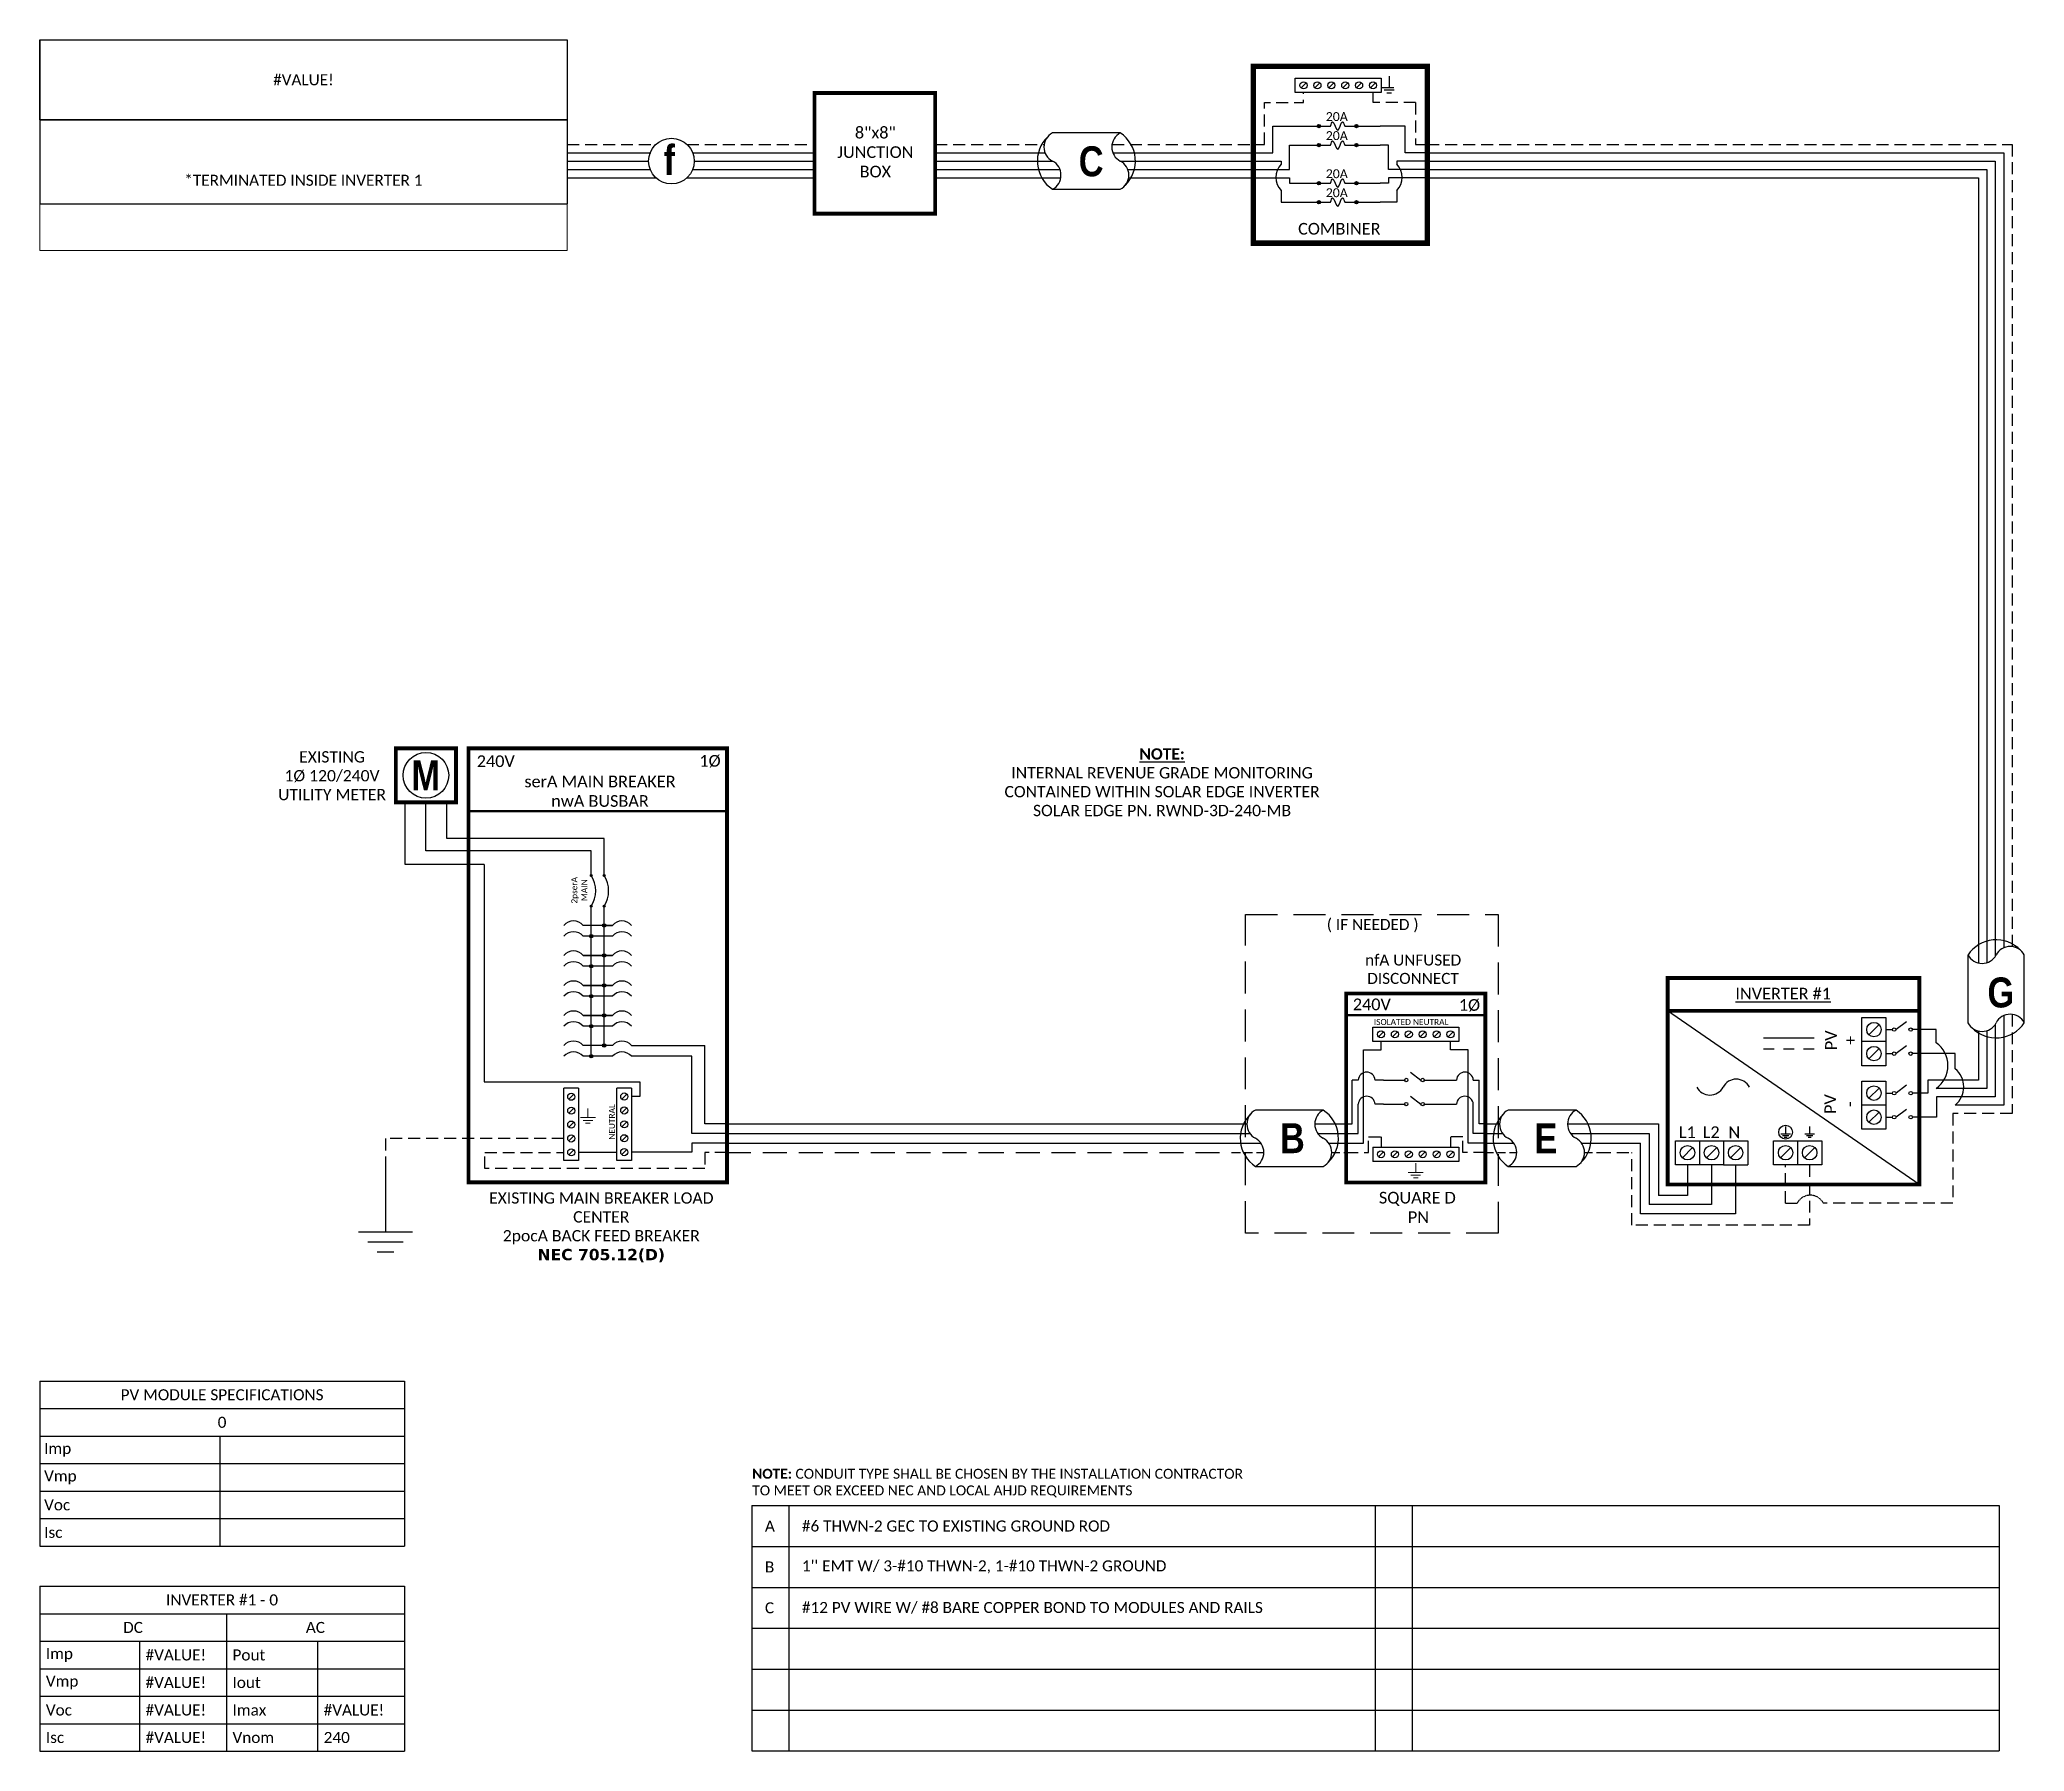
# Model space of a CAD drawing. Header units: feet. Extents: x 12581 to 13203, y 21610 to 22146.
import ezdxf

# ---------------------------------------------------------------- set-up
doc = ezdxf.new("R2010")
doc.units = ezdxf.units.FT
doc.header["$MEASUREMENT"] = 0
doc.linetypes.add('DASHED', pattern=[0.75, 0.5, -0.25])
doc.linetypes.add('HIDDEN', pattern=[0.375, 0.25, -0.125])
doc.styles.add('ONE LINE TXT', font='techb___.ttf')
doc.styles.get("Standard").update_dxf_attribs({"font": 'calibri.ttf'})

msp = doc.modelspace()

# ---------------------------------------------------------------- texts
at = {"color": 1, "linetype": 'Continuous'}
for s, height, p in [('20A', 2.778, (12983.94, 22120.92)), ('20A', 2.778, (12983.94, 22097.08)), ('%%UINVERTER #1', 3.6576, (13112.18, 21845.87))]:
    msp.add_text(s, height=height, dxfattribs=at).set_placement(p)
at = {"color": 1, "linetype": 'Continuous', "char_height": 9.3833, "attachment_point": 1, "style": 'ONE LINE TXT'}
for s, insert in [('{\\W1;\\C256;f}', (12776.64, 22113.41)), ('{\\W1;\\C256;C}', (12906.61, 22113)), ('{\\W1;\\C256;G}', (13191.09, 21852.76)), ('{\\W1;\\C256;E}', (13049.28, 21807.04))]:
    msp.add_mtext_dynamic_manual_height_columns(s, width=0.1385, gutter_width=2.13, heights=[0], dxfattribs=dict(at, insert=insert))
at = {"color": 1, "attachment_point": 5}
for s, width, gutter_width, insert, char_height in [('COMBINER', 1.1897, 7.17, (12988.18, 22087.17), 3.658), ('L1', 0.1481, 0.75, (13097.13, 21804.29), 3.658), ('L2', 0.1481, 0.75, (13104.6, 21804.32), 3.658), ('N', 0.1481, 0.75, (13111.85, 21804.27), 3.66)]:
    msp.add_mtext_dynamic_manual_height_columns(s, width=width, gutter_width=gutter_width, heights=[0], dxfattribs=dict(at, insert=insert, char_height=char_height))
at = {"color": 1, "char_height": 3.658, "attachment_point": 5, "rotation": 90}
for s, width, insert in [('PV +', 2.8378, (13145.16, 21833.08)), ('PV -', 2.8013, (13144.94, 21813.11))]:
    msp.add_mtext_dynamic_manual_height_columns(s, width=width, gutter_width=0.75, heights=[0], dxfattribs=dict(at, insert=insert))
at = {"color": 10, "insert": (12804.39, 21698.93), "char_height": 3.10896, "attachment_point": 1}
msp.add_mtext_dynamic_manual_height_columns('\\A1;{\\fCalibri|b1|i0|c0|p34;NOTE:} {\\A0;\\H1.0052x;CONDUIT TYPE SHALL BE CHOSEN BY THE INSTALLATION CONTRACTOR\\PTO MEET OR EXCEED NEC AND LOCAL AHJD REQUIREMENTS}', width=164.3528, gutter_width=0, heights=[9.89], dxfattribs=at)

# ---------------------------------------------------------------- blocks, each defined once
blk = doc.blocks.new('string2')
at = {"linetype": 'Continuous'}
h = blk.add_hatch(color=1, dxfattribs=at)
h.dxf.hatch_style = 1
edge = h.paths.add_edge_path()
edge.add_arc((-185.82, 276.93), 0.513, 0, 360)
h = blk.add_hatch(color=1, dxfattribs=at)
h.dxf.hatch_style = 1
edge = h.paths.add_edge_path()
edge.add_arc((-174.04, 276.93), 0.513, 0, 360)
h = blk.add_hatch(color=1, dxfattribs=at)
h.dxf.hatch_style = 1
edge = h.paths.add_edge_path()
edge.add_arc((-185.82, 265.01), 0.513, 0, 360)
h = blk.add_hatch(color=1, dxfattribs=at)
h.dxf.hatch_style = 1
edge = h.paths.add_edge_path()
edge.add_arc((-174.04, 265.01), 0.513, 0, 360)
at = {"color": 1, "linetype": 'Continuous'}
for p, q in [((-185.3, 276.93), (-182.17, 276.94)), ((-177.67, 276.93), (-174.55, 276.93)), ((-185.3, 265.01), (-182.17, 265.02)), ((-177.67, 265.01), (-174.55, 265.01))]:
    blk.add_line(p, q, dxfattribs=at)
at = {"color": 10, "linetype": 'Continuous'}
for p, q in [((-421.17, 269.3), (-394.95, 269.3)), ((-381.86, 269.3), (-343.7, 269.3)), ((-305.92, 269.3), (-266.89, 269.3)), ((-245.65, 269.3), (-206.33, 269.3)), ((-206.33, 269.3), (-195.03, 269.3)), ((-151.99, 269.3), (-164.01, 269.3)), ((-151.87, 269.3), (23.33, 269.3)), ((23.33, 269.3), (23.33, 20.94)), ((7.45, 0), (0, 0)), ((7.45, -4.11), (7.45, 0)), ((23.33, -0.31), (23.33, -18.41)), ((23.33, -18.41), (7.45, -18.41))]:
    blk.add_line(p, q, dxfattribs=at)
at = {"color": 7, "linetype": 'Continuous'}
for p, q in [((-421.17, 266.68), (-393.34, 266.68)), ((-383.65, 266.68), (-343.7, 266.68)), ((-305.92, 266.68), (-266.63, 266.68)), ((-245.39, 266.68), (-206.33, 266.68)), ((-164.01, 265.01), (-166.63, 265.01)), ((-151.87, 266.68), (20.71, 266.68)), ((20.71, 266.68), (20.71, 20.82)), ((20.71, -0.42), (20.71, -15.79)), ((20.71, -15.79), (4.87, -15.79)), ((4.87, -15.79), (4.87, -19.9)), ((4.87, -19.9), (0, -19.9))]:
    blk.add_line(p, q, dxfattribs=at)
at = {"color": 10, "linetype": 'Continuous', "flags": 128}
for points in [[(-195.03, 269.3), (-195.03, 276.93), (-192.41, 276.93)], [(-164.01, 269.3), (-164.01, 276.93), (-166.63, 276.93)]]:
    blk.add_lwpolyline(points, dxfattribs=at)
at = {"color": 1, "linetype": 'Continuous', "flags": 128}
for points in [[(-192.41, 276.93), (-185.82, 276.93)], [(-192.41, 276.93), (-185.82, 276.93)], [(-174.04, 276.93), (-166.63, 276.93)], [(-192.41, 265.01), (-185.82, 265.01)], [(-174.04, 265.01), (-166.63, 265.01)]]:
    blk.add_lwpolyline(points, dxfattribs=at)
at = {"color": 7, "linetype": 'Continuous', "flags": 128}
for points in [[(-206.33, 266.68), (-195.03, 266.68), (-195.03, 265.01)], [(-195.03, 265.01), (-192.41, 265.01)], [(-151.99, 266.68), (-164.01, 266.68), (-164.01, 265.01)]]:
    blk.add_lwpolyline(points, dxfattribs=at)
at = {"color": 1, "linetype": 'Continuous'}
for centre in [(-185.82, 276.93), (-174.04, 276.93), (-185.82, 265.01), (-174.04, 265.01)]:
    blk.add_circle(centre, 0.513, dxfattribs=at)
at = {"color": 10, "linetype": 'Continuous'}
blk.add_arc((2.32, -11.26), 8.8, 305.65052, 54.34948, dxfattribs=at)
at = {"color": 1, "linetype": 'Continuous'}
for points in [[(-182.17, 276.94), (-181.51, 278.28), (-179.92, 275.59), (-178.46, 278.28), (-177.67, 276.93)], [(-182.17, 265.02), (-181.51, 266.35), (-179.92, 263.67), (-178.46, 266.35), (-177.67, 265.01)]]:
    blk.add_spline(points, degree=3, dxfattribs=at)
for p in [(-183.66, 278.52), (-183.66, 266.59)]:
    blk.add_text('20A', height=2.778, dxfattribs=at).set_placement(p)
blk = doc.blocks.new('*T15')
at = {"color": 0, "lineweight": -2, "transparency": 16777216}
for p, q in [((0, 0), (165.11, 0)), ((0, 0), (0, -51.42)), ((165.11, 0), (165.11, -51.42)), ((0, -25.14), (165.11, -25.14)), ((0, -51.42), (165.11, -51.42))]:
    blk.add_line(p, q, dxfattribs=at)
at = {"layer": 'Defpoints', "color": 8, "linetype": 'ByBlock', "lineweight": 0, "transparency": 16777216}
for p, q in [((0, -51.42), (0, -66.05)), ((165.11, -51.42), (165.11, -66.05)), ((0, -66.05), (165.11, -66.05))]:
    blk.add_line(p, q, dxfattribs=at)
at = {"color": 0, "linetype": 'Continuous', "transparency": 16777216, "char_height": 3.4544, "width": 155.095, "attachment_point": 5}
for s, insert in [('{\\fCalibri|b0|i0|c0;#VALUE!', (82.56, -12.57)), ('{\\fCalibri|b0|i0|c0;^J^J*TERMINATED INSIDE INVERTER 1', (82.56, -38.28))]:
    blk.add_mtext(s, dxfattribs=dict(at, insert=insert))
blk = doc.blocks.new('8x8box')
at = {"lineweight": 50, "const_width": 1.19}
blk.add_lwpolyline([(37.78, 0), (0, 0), (0, 37.78), (37.78, 37.78)], close=True, dxfattribs=at)
at = {"color": 1, "insert": (19.03, 19.26), "char_height": 3.6576, "attachment_point": 5}
blk.add_mtext_dynamic_manual_height_columns('8"x8"  JUNCTION BOX ', width=0.4767, gutter_width=7.17, heights=[0], dxfattribs=at)
blk = doc.blocks.new('*U19')
at = {"color": 7, "linetype": 'Continuous'}
for p, q in [((-7.14, 13.31), (-28.39, 13.31)), ((-28.39, -4.31), (-7.14, -4.31))]:
    blk.add_line(p, q, dxfattribs=at)
at = {"color": 7}
for p, q in [((-35.53, 9), (-31.05, 9)), ((-9.81, 9), (0, 9))]:
    blk.add_line(p, q, dxfattribs=at)
at = {"color": 10}
for p, q in [((-35.53, 6), (-30.11, 6)), ((-8.87, 6), (0, 6))]:
    blk.add_line(p, q, dxfattribs=at)
at = {"color": 253}
for p, q in [((-35.53, 3), (-26.66, 3)), ((-5.41, 3), (0, 3))]:
    blk.add_line(p, q, dxfattribs=at)
at = {"color": 92, "linetype": 'HIDDEN', "ltscale": 10}
for p, q in [((-4.48, 0), (0, 0)), ((-35.53, 0), (-25.72, 0))]:
    blk.add_line(p, q, dxfattribs=at)
at = {"linetype": 'Continuous'}
for centre, start, end in [((-26.08, 8.91), 117.66392, 242.33608), ((-4.83, 8.91), 117.66392, 242.33608), ((-30.7, 0.09), 297.66392, 62.33608), ((-9.45, 0.09), 297.66392, 62.33608)]:
    blk.add_arc(centre, 4.98, start, end, dxfattribs=at)
at = {"color": 7, "linetype": 'Continuous'}
for centre, start, end in [((-12.99, 4.5), 313.97324, 56.42648), ((-22.54, 4.5), 133.97324, 236.42648)]:
    blk.add_arc(centre, 10.58, start, end, dxfattribs=at)
blk = doc.blocks.new('*U23')
at = {"color": 7}
blk.add_line((-79.14, 9), (0, 9), dxfattribs=at)
at = {"color": 10}
blk.add_line((-79.14, 6), (0, 6), dxfattribs=at)
at = {"color": 253}
blk.add_line((-79.14, 3), (0, 3), dxfattribs=at)
at = {"color": 92, "linetype": 'DASHED', "ltscale": 15}
blk.add_line((-79.14, 0), (0, 0), dxfattribs=at)
blk = doc.blocks.new('breakerPanel')
at = {"linetype": 'Continuous'}
h = blk.add_hatch(color=1, dxfattribs=at)
h.dxf.hatch_style = 1
edge = h.paths.add_edge_path()
edge.add_arc((-42.47, 86.8), 0.291, 0, 360)
h = blk.add_hatch(color=1, dxfattribs=at)
h.dxf.hatch_style = 1
edge = h.paths.add_edge_path()
edge.add_arc((-38.44, 86.8), 0.291, 0, 360)
h = blk.add_hatch(color=1, dxfattribs=at)
h.dxf.hatch_style = 1
edge = h.paths.add_edge_path()
edge.add_arc((-42.47, 77.16), 0.291, 0, 360)
h = blk.add_hatch(color=1, dxfattribs=at)
h.dxf.hatch_style = 1
edge = h.paths.add_edge_path()
edge.add_arc((-38.44, 77.16), 0.291, 0, 360)
h = blk.add_hatch(color=1, dxfattribs=at)
h.dxf.hatch_style = 1
edge = h.paths.add_edge_path()
edge.add_arc((-38.44, 71.16), 0.528, 0, 360)
h = blk.add_hatch(color=1, dxfattribs=at)
h.dxf.hatch_style = 1
edge = h.paths.add_edge_path()
edge.add_arc((-42.47, 67.78), 0.528, 0, 360)
h = blk.add_hatch(color=1, dxfattribs=at)
h.dxf.hatch_style = 1
edge = h.paths.add_edge_path()
edge.add_arc((-38.44, 61.76), 0.528, 0, 360)
h = blk.add_hatch(color=1, dxfattribs=at)
h.dxf.hatch_style = 1
edge = h.paths.add_edge_path()
edge.add_arc((-42.47, 58.38), 0.528, 0, 360)
h = blk.add_hatch(color=1, dxfattribs=at)
h.dxf.hatch_style = 1
edge = h.paths.add_edge_path()
edge.add_arc((-38.44, 52.36), 0.528, 0, 360)
h = blk.add_hatch(color=1, dxfattribs=at)
h.dxf.hatch_style = 1
edge = h.paths.add_edge_path()
edge.add_arc((-42.47, 48.98), 0.528, 0, 360)
h = blk.add_hatch(color=1, dxfattribs=at)
h.dxf.hatch_style = 1
edge = h.paths.add_edge_path()
edge.add_arc((-42.47, 39.58), 0.528, 0, 360)
h = blk.add_hatch(color=1, dxfattribs=at)
h.dxf.hatch_style = 1
edge = h.paths.add_edge_path()
edge.add_arc((-38.44, 42.95), 0.528, 0, 360)
h = blk.add_hatch(color=1, dxfattribs=at)
h.dxf.hatch_style = 1
edge = h.paths.add_edge_path()
edge.add_arc((-38.44, 33.55), 0.528, 0, 360)
h = blk.add_hatch(color=1, dxfattribs=at)
h.dxf.hatch_style = 1
edge = h.paths.add_edge_path()
edge.add_arc((-42.47, 30.17), 0.528, 0, 360)
at = {"color": 155, "true_color": 0x647190}
blk.add_line((-80.92, 126.59), (0, 126.59), dxfattribs=at)
at = {"color": 253, "linetype": 'Continuous'}
for p, q in [((-100.73, 90.2), (-100.73, 109.7)), ((-76.04, 90.2), (-100.73, 90.2)), ((-76.04, 90.2), (-76.04, 22.16)), ((-76.04, 22.16), (-27.25, 22.16)), ((-27.25, 22.16), (-27.25, 17.57)), ((-27.25, 17.57), (-29.89, 17.57)), ((-11.01, 0.16), (-29.89, 0.16)), ((0, 3), (-11.01, 3)), ((-11.01, 3), (-11.01, 0.16))]:
    blk.add_line(p, q, dxfattribs=at)
at = {"color": 10, "linetype": 'Continuous'}
for p, q in [((-94.24, 94.51), (-94.24, 109.7)), ((-42.47, 94.51), (-94.24, 94.51)), ((-42.47, 87.09), (-42.47, 94.51)), ((-42.47, 30.17), (-42.47, 76.87)), ((-35.88, 67.78), (-45.04, 67.78)), ((-35.88, 58.38), (-45.04, 58.38)), ((-35.88, 48.98), (-45.04, 48.98)), ((-35.88, 39.58), (-45.04, 39.58)), ((-35.88, 30.17), (-45.04, 30.17)), ((-10.98, 30.17), (-29.89, 30.17)), ((-10.98, 6), (-10.98, 30.17)), ((0, 6), (-10.98, 6))]:
    blk.add_line(p, q, dxfattribs=at)
at = {"color": 7, "linetype": 'Continuous'}
for p, q in [((-87.75, 98.34), (-87.75, 109.7)), ((-38.44, 98.34), (-87.75, 98.34)), ((-38.44, 87.09), (-38.44, 98.34)), ((-38.44, 61.76), (-38.44, 76.87)), ((-35.88, 71.16), (-45.04, 71.16)), ((-38.44, 71.16), (-35.88, 71.16)), ((-45.04, 61.76), (-35.88, 61.76)), ((-35.88, 61.76), (-45.04, 61.76)), ((-38.44, 52.36), (-38.44, 61.76)), ((-45.04, 52.36), (-35.88, 52.36)), ((-35.88, 52.36), (-45.04, 52.36)), ((-38.44, 42.95), (-38.44, 52.36)), ((-45.04, 42.95), (-35.88, 42.95)), ((-35.88, 42.95), (-45.04, 42.95)), ((-38.44, 33.55), (-38.44, 42.95)), ((-35.88, 33.55), (-45.04, 33.55)), ((-6.96, 9), (-6.96, 33.55))]:
    blk.add_line(p, q, dxfattribs=at)
at = {"lineweight": 50}
blk.add_line((-80.92, 106.95), (0, 106.95), dxfattribs=at)
at = {"color": 7}
for p, q in [((-29.89, 33.55), (-6.96, 33.55)), ((0, 9), (-6.96, 9))]:
    blk.add_line(p, q, dxfattribs=at)
at = {"color": 1, "linetype": 'Continuous'}
for p, q in [((-51.03, -2.51), (-51.03, 20.23)), ((-46.49, 20.23), (-51.03, 20.23)), ((-46.49, 20.23), (-46.49, -2.51)), ((-34.43, -2.43), (-34.43, 20.16)), ((-29.89, 20.16), (-34.43, 20.16)), ((-29.89, 20.16), (-29.89, -2.43)), ((-46.49, -2.51), (-51.03, -2.51)), ((-29.89, -2.43), (-34.43, -2.43))]:
    blk.add_line(p, q, dxfattribs=at)
at = {"color": 4, "linetype": 'Continuous'}
for p, q in [((-47.97, 18.28), (-49.55, 16.71)), ((-47.97, 13.93), (-49.55, 12.36)), ((-31.37, 18.35), (-32.94, 16.78)), ((-31.37, 14), (-32.94, 12.43)), ((-47.97, 9.58), (-49.55, 8.01)), ((-31.37, 9.65), (-32.94, 8.08)), ((-47.97, 5.23), (-49.55, 3.66)), ((-47.97, 0.88), (-49.55, -0.69)), ((-31.37, 5.3), (-32.94, 3.73)), ((-31.37, 0.95), (-32.94, -0.62))]:
    blk.add_line(p, q, dxfattribs=at)
at = {"color": 92, "linetype": 'HIDDEN', "ltscale": 15}
for p, q in [((-51.03, 4.44), (-106.89, 4.44)), ((-106.89, 4.44), (-106.89, -4.87)), ((-75.84, -4.96), (-75.84, 0.09)), ((-75.84, 0.09), (-51.03, 0.09)), ((0, 0), (-6.96, 0)), ((-6.96, -4.96), (-75.84, -4.96)), ((-6.96, 0), (-6.96, -4.96))]:
    blk.add_line(p, q, dxfattribs=at)
at = {"color": 92, "linetype": 'Continuous', "ltscale": 15}
blk.add_line((-34.43, 0.09), (-46.49, 0.09), dxfattribs=at)
at = {"color": 92, "ltscale": 15}
blk.add_line((-106.89, -4.87), (-106.89, -24.84), dxfattribs=at)
at = {"lineweight": 50, "const_width": 1.19}
for points in [[(-103.67, 109.7), (-103.67, 126.59), (-84.82, 126.59), (-84.82, 109.7)], [(-80.92, -9.3), (-80.92, 126.59), (0, 126.59), (0, -9.3)]]:
    blk.add_lwpolyline(points, close=True, dxfattribs=at)
at = {"color": 92, "linetype": 'Continuous', "lineweight": 5, "ltscale": 0.05, "flags": 128}
for points in [[(-43.54, 13.81), (-43.54, 10.97)], [(-45.88, 10.97), (-41.2, 10.97)], [(-42.01, 10.1), (-45.07, 10.1)], [(-42.82, 9.23), (-44.25, 9.23)]]:
    blk.add_lwpolyline(points, dxfattribs=at)
at = {"color": 92, "linetype": 'Continuous', "ltscale": 4, "flags": 128}
for points in [[(-115.37, -24.84), (-98.41, -24.84)], [(-101.35, -27.98), (-112.43, -27.98)], [(-104.29, -31.12), (-109.49, -31.12)]]:
    blk.add_lwpolyline(points, dxfattribs=at)
at = {"linetype": 'Continuous'}
blk.add_circle((-94.24, 118.15), 7.15, dxfattribs=at)
at = {"color": 1, "linetype": 'Continuous'}
for centre, radius in [((-42.47, 86.8), 0.291), ((-38.44, 86.8), 0.291), ((-42.47, 77.16), 0.291), ((-38.44, 77.16), 0.291), ((-38.44, 71.16), 0.528), ((-42.47, 67.78), 0.528), ((-38.44, 61.76), 0.528), ((-42.47, 58.38), 0.528), ((-38.44, 52.36), 0.528), ((-42.47, 48.98), 0.528), ((-42.47, 39.58), 0.528), ((-38.44, 42.95), 0.528), ((-38.44, 33.55), 0.528), ((-42.47, 30.17), 0.528)]:
    blk.add_circle(centre, radius, dxfattribs=at)
at = {"color": 4, "linetype": 'Continuous'}
for centre in [(-32.16, 17.57), (-48.76, 17.49), (-48.76, 13.14), (-32.16, 13.21), (-48.76, 8.79), (-32.16, 8.86), (-48.76, 4.44), (-48.76, 0.09), (-32.16, 4.51), (-32.16, 0.16)]:
    blk.add_circle(centre, 1.11, dxfattribs=at)
at = {"color": 1, "linetype": 'Continuous'}
for centre, radius, start, end in [((-50.14, 81.98), 9.06, 327.87082, 32.12918), ((-46.11, 81.98), 9.06, 327.87082, 32.12918), ((-48.03, 68.62), 3.93, 40.3392, 139.6608), ((-48.03, 65.24), 3.93, 40.3392, 139.6608), ((-32.88, 68.62), 3.93, 40.3392, 139.6608), ((-32.88, 65.24), 3.93, 40.3392, 139.6608), ((-48.03, 59.21), 3.93, 40.3392, 139.6608), ((-32.88, 59.21), 3.93, 40.3392, 139.6608), ((-48.03, 55.84), 3.93, 40.3392, 139.6608), ((-32.88, 55.84), 3.93, 40.3392, 139.6608), ((-48.03, 49.81), 3.93, 40.3392, 139.6608), ((-48.03, 46.43), 3.93, 40.3392, 139.6608), ((-32.88, 49.81), 3.93, 40.3392, 139.6608), ((-32.88, 46.43), 3.93, 40.3392, 139.6608), ((-48.03, 40.41), 3.93, 40.3392, 139.6608), ((-32.88, 40.41), 3.93, 40.3392, 139.6608), ((-48.03, 37.03), 3.93, 40.3392, 139.6608), ((-32.88, 37.03), 3.93, 40.3392, 139.6608), ((-48.03, 31.01), 3.93, 40.3392, 139.6608), ((-48.03, 27.63), 3.93, 40.3392, 139.6608), ((-32.88, 31.01), 3.93, 40.3392, 139.6608), ((-32.88, 27.63), 3.93, 40.3392, 139.6608)]:
    blk.add_arc(centre, radius, start, end, dxfattribs=at)
at = {"color": 253, "linetype": 'Continuous', "style": 'ONE LINE TXT'}
blk.add_text('M', height=9.38, dxfattribs=at).set_placement((-98.8, 113.43))
at = {"color": 4, "linetype": 'Continuous'}
blk.add_text('NEUTRAL', height=1.874, rotation=90, dxfattribs=at).set_placement((-35.08, 4.08))
at = {"color": 1, "attachment_point": 5}
for s, width, gutter_width, heights, insert, char_height in [('EXISTING\\P1Ø 120/240V UTILITY METER', 37.8067, 7.17, [0], (-123.64, 118), 3.5433), ('240V', 0.1481, 0.75, [0], (-72.39, 122.54), 3.658), ('1Ø', 0.1481, 0.75, [0], (-5.31, 122.54), 3.658), ('serA MAIN BREAKER\\PnwA BUSBAR', 72.4998, 0.75, [0], (-39.75, 113.14), 3.6576), ('EXISTING MAIN BREAKER LOAD CENTER\\P2pocA BACK FEED BREAKER \\P{\\fVerdana|b1|i0|c0|p34;NEC 705.12(D)}', 79.2627, 97.94, [154.49], (-39.35, -23.38), 3.5433)]:
    blk.add_mtext_dynamic_manual_height_columns(s, width=width, gutter_width=gutter_width, heights=heights, dxfattribs=dict(at, insert=insert, char_height=char_height))
at = {"color": 4, "linetype": 'Continuous', "insert": (-46.25, 82.15), "char_height": 1.874, "attachment_point": 5, "rotation": 90}
blk.add_mtext_dynamic_manual_height_columns('2pserA\\PMAIN', width=0.1481, gutter_width=0.75, heights=[0], dxfattribs=at)
blk = doc.blocks.new('*U25')
at = {"color": 7}
blk.add_blockref('breakerPanel', (0, 0), dxfattribs=at)
blk = doc.blocks.new('*T16')
at = {"color": 0, "lineweight": -2, "transparency": 16777216}
for p, q in [((0, 0), (114.19, 0)), ((0, 0), (0, -51.7)), ((114.19, 0), (114.19, -51.7)), ((0, -8.62), (114.19, -8.62)), ((58.43, -8.62), (58.43, -51.7)), ((0, -17.23), (114.19, -17.23)), ((31.22, -17.23), (31.22, -51.7)), ((86.98, -17.23), (86.98, -51.7)), ((0, -25.85), (114.19, -25.85)), ((0, -34.47), (114.19, -34.47)), ((0, -43.08), (114.19, -43.08)), ((0, -51.7), (114.19, -51.7))]:
    blk.add_line(p, q, dxfattribs=at)
at = {"color": 0, "linetype": 'Continuous', "transparency": 16777216, "char_height": 3.4544}
for s, insert, width, attachment_point in [('{\\fCalibri|b0|i0|c0;INVERTER #1 - 0', (57.09, -4.31), 110.3293, 5), ('{\\fCalibri|b0|i0|c0;DC', (29.22, -12.93), 54.5755, 5), ('{\\fCalibri|b0|i0|c0;AC', (86.31, -12.93), 51.8976, 5), ('{\\fCalibri|b0|i0|c0;Imp', (1.93, -21.54), 27.3681, 4), ('{\\fCalibri|b0|i0|c0;#VALUE!', (33.15, -21.54), 23.3513, 4), ('{\\fCalibri|b0|i0|c0;Pout', (60.36, -21.54), 24.6902, 4), ('{\\fCalibri|b0|i0|c0;', (88.91, -21.54), 23.3513, 4), ('{\\fCalibri|b0|i0|c0;Vmp', (1.93, -30.16), 27.3681, 4), ('{\\fCalibri|b0|i0|c0;#VALUE!', (33.15, -30.16), 23.3513, 4), ('{\\fCalibri|b0|i0|c0;Iout', (60.36, -30.16), 24.6902, 4), ('{\\fCalibri|b0|i0|c0;', (88.91, -30.16), 23.3513, 4), ('{\\fCalibri|b0|i0|c0;Voc', (1.93, -38.78), 27.3681, 4), ('{\\fCalibri|b0|i0|c0;#VALUE!', (33.15, -38.78), 23.3513, 4), ('{\\fCalibri|b0|i0|c0;Imax', (60.36, -38.78), 24.6902, 4), ('{\\fCalibri|b0|i0|c0;#VALUE!', (88.91, -38.78), 23.3513, 4), ('{\\fCalibri|b0|i0|c0;Isc', (1.93, -47.39), 27.3681, 4), ('{\\fCalibri|b0|i0|c0;#VALUE!', (33.15, -47.39), 23.3513, 4), ('{\\fCalibri|b0|i0|c0;Vnom', (60.36, -47.39), 24.6902, 4), ('{\\fCalibri|b0|i0|c0;240', (88.91, -47.39), 23.3513, 4)]:
    blk.add_mtext(s, dxfattribs=dict(at, insert=insert, width=width, attachment_point=attachment_point))
blk = doc.blocks.new('*T17')
at = {"color": 0, "lineweight": -2, "transparency": 16777216}
for p, q in [((0, 0), (114.19, 0)), ((0, 0), (0, -51.69)), ((114.19, 0), (114.19, -51.69)), ((0, -8.62), (114.19, -8.62)), ((0, -17.23), (114.19, -17.23)), ((56.41, -17.23), (56.41, -51.69)), ((0, -25.85), (114.19, -25.85)), ((0, -34.46), (114.19, -34.46)), ((0, -43.08), (114.19, -43.08)), ((0, -51.69), (114.19, -51.69))]:
    blk.add_line(p, q, dxfattribs=at)
at = {"color": 0, "linetype": 'Continuous', "transparency": 16777216, "char_height": 3.4544}
for s, insert, width, attachment_point in [('{\\fCalibri|b0|i0|c0;PV MODULE SPECIFICATIONS', (57.09, -4.31), 111.433, 5), ('{\\fCalibri|b0|i0|c0;0', (57.09, -12.92), 111.433, 5), ('{\\fCalibri|b0|i0|c0;Imp', (1.38, -21.54), 53.6551, 4), ('{\\fCalibri|b0|i0|c0;', (57.78, -21.54), 55.0254, 4), ('{\\fCalibri|b0|i0|c0;Vmp', (1.38, -30.15), 53.6551, 4), ('{\\fCalibri|b0|i0|c0;', (57.78, -30.15), 55.0254, 4), ('{\\fCalibri|b0|i0|c0;Voc', (1.38, -38.77), 53.6551, 4), ('{\\fCalibri|b0|i0|c0;', (57.78, -38.77), 55.0254, 4), ('{\\fCalibri|b0|i0|c0;Isc', (1.38, -47.39), 53.6551, 4), ('{\\fCalibri|b0|i0|c0;', (57.78, -47.39), 55.0254, 4)]:
    blk.add_mtext(s, dxfattribs=dict(at, insert=insert, width=width, attachment_point=attachment_point))
blk = doc.blocks.new('unfusedDisconnect')
at = {"lineweight": 50}
blk.add_line((-43.61, 43.06), (0, 43.06), dxfattribs=at)
at = {"color": 1, "linetype": 'Continuous'}
for p, q in [((-35.27, 34.78), (-35.27, 39.32)), ((-35.27, 39.32), (-8.32, 39.32)), ((-8.32, 39.32), (-8.32, 34.78)), ((-8.32, 34.78), (-35.27, 34.78)), ((-23.43, 25.18), (-20.16, 22.74)), ((-31.89, 22.73), (-25.32, 22.73)), ((-19.08, 22.73), (-11.7, 22.73)), ((-31.89, 15.2), (-25.32, 15.2)), ((-23.43, 17.65), (-20.16, 15.2)), ((-19.08, 15.2), (-11.7, 15.19)), ((-35.27, 1.76), (-8.32, 1.76)), ((-35.27, 1.76), (-35.27, -2.78)), ((-8.32, 1.76), (-8.32, -2.78)), ((-8.32, -2.78), (-35.27, -2.78))]:
    blk.add_line(p, q, dxfattribs=at)
at = {"color": 4, "linetype": 'Continuous'}
for p, q in [((-31.89, 37.83), (-33.46, 36.26)), ((-27.53, 37.83), (-29.11, 36.26)), ((-23.18, 37.83), (-24.76, 36.26)), ((-18.83, 37.83), (-20.41, 36.26)), ((-14.48, 37.83), (-16.06, 36.26)), ((-10.13, 37.83), (-11.7, 36.26)), ((-31.89, 0.28), (-33.46, -1.3)), ((-27.53, 0.28), (-29.11, -1.3)), ((-23.18, 0.28), (-24.76, -1.3)), ((-18.83, 0.28), (-20.41, -1.3)), ((-14.48, 0.28), (-16.06, -1.3)), ((-10.13, 0.28), (-11.7, -1.3))]:
    blk.add_line(p, q, dxfattribs=at)
at = {"color": 253, "linetype": 'Continuous'}
for p, q in [((-38.16, 3), (-38.16, 32.17)), ((-38.16, 32.17), (-32.67, 32.17)), ((-32.67, 32.17), (-32.67, 34.78)), ((-10.92, 32.17), (-10.92, 34.78)), ((-5.43, 32.17), (-10.92, 32.17)), ((-5.43, 3), (-5.43, 32.17)), ((-43.61, 3), (-38.16, 3)), ((0, 3), (-5.43, 3))]:
    blk.add_line(p, q, dxfattribs=at)
at = {"color": 7, "linetype": 'Continuous'}
for p, q in [((-41.66, 9), (-41.66, 22.73)), ((-39.8, 22.73), (-41.66, 22.73)), ((-31.89, 22.73), (-34.52, 22.73)), ((-11.7, 22.73), (-9.07, 22.73)), ((-3.79, 22.73), (-1.93, 22.73)), ((-1.93, 9), (-1.93, 22.73))]:
    blk.add_line(p, q, dxfattribs=at)
at = {"color": 10, "linetype": 'Continuous'}
for p, q in [((-39.8, 6), (-39.8, 15.2)), ((-31.89, 15.2), (-34.52, 15.2)), ((-11.7, 15.2), (-9.07, 15.2)), ((-3.79, 6), (-3.79, 15.2)), ((-43.61, 6), (-39.8, 6)), ((0, 6), (-3.79, 6))]:
    blk.add_line(p, q, dxfattribs=at)
at = {"color": 7}
for p, q in [((-43.61, 9), (-41.66, 9)), ((0, 9), (-1.93, 9))]:
    blk.add_line(p, q, dxfattribs=at)
at = {"color": 92, "linetype": 'HIDDEN', "ltscale": 15}
for p, q in [((-43.61, 0), (-36.58, 0)), ((-36.58, 0), (-36.58, 4.9)), ((-36.58, 4.9), (-32.67, 4.9)), ((-32.67, 4.9), (-32.67, 1.76)), ((-7.01, 4.9), (-10.92, 4.9)), ((-10.92, 4.9), (-10.92, 1.76)), ((-7.01, 0), (-7.01, 4.9)), ((0, 0), (-7.01, 0))]:
    blk.add_line(p, q, dxfattribs=at)
at = {"lineweight": 50, "const_width": 1.19}
blk.add_lwpolyline([(-43.61, -9.34), (-43.61, 49.84), (0, 49.84), (0, -9.34)], close=True, dxfattribs=at)
at = {"color": 92, "linetype": 'Continuous', "lineweight": 5, "ltscale": 0.05, "flags": 128}
for points in [[(-24.14, -6.17), (-19.45, -6.17)], [(-21.8, -3.32), (-21.8, -6.17)], [(-20.27, -7.03), (-23.32, -7.03)], [(-21.08, -7.9), (-22.51, -7.9)]]:
    blk.add_lwpolyline(points, dxfattribs=at)
at = {"color": 4, "linetype": 'Continuous'}
for centre in [(-32.67, 37.05), (-28.32, 37.05), (-23.97, 37.05), (-19.62, 37.05), (-15.27, 37.05), (-10.92, 37.05), (-32.67, -0.51), (-28.32, -0.51), (-23.97, -0.51), (-19.62, -0.51), (-15.27, -0.51), (-10.92, -0.51)]:
    blk.add_circle(centre, 1.11, dxfattribs=at)
at = {"color": 1, "linetype": 'Continuous'}
for centre in [(-24.78, 22.73), (-19.62, 22.73), (-24.78, 15.2), (-19.62, 15.2)]:
    blk.add_circle(centre, 0.541, dxfattribs=at)
at = {"color": 7, "linetype": 'Continuous'}
for centre in [(-37.16, 22.58), (-6.43, 22.58)]:
    blk.add_arc(centre, 2.64, 3.28193, 176.71807, dxfattribs=at)
at = {"color": 10, "linetype": 'Continuous'}
for centre in [(-37.16, 15.04), (-6.43, 15.04)]:
    blk.add_arc(centre, 2.64, 3.28193, 176.71807, dxfattribs=at)
at = {"color": 4, "linetype": 'Continuous'}
blk.add_text('ISOLATED NEUTRAL', height=1.8743, dxfattribs=at).set_placement((-34.91, 39.97))
at = {"color": 1}
for s, width, gutter_width, heights, insert, char_height, attachment_point in [('\\A1;\\pi17.559;nfA UNFUSED\\P\\pi18.229;DISCONNECT', 64.922, 0, [11.89], (-55.21, 62.04), 3.4544, 1), ('240V', 0.1481, 0.75, [0], (-35.55, 46.4), 3.658, 5), ('1Ø', 0.1481, 0.75, [0], (-4.98, 46.1), 3.658, 5), ('\\A1;\\pi13.903,t32.191;SQUARE D\\P\\pi22.981,t41.269;PN', 51.6906, 0.203, [45.94], (-47.25, -12.27), 3.6576, 1)]:
    blk.add_mtext_dynamic_manual_height_columns(s, width=width, gutter_width=gutter_width, heights=heights, dxfattribs=dict(at, insert=insert, char_height=char_height, attachment_point=attachment_point))
blk = doc.blocks.new('*U21')
at = {"color": 10, "linetype": 'DASHED', "ltscale": 20}
blk.add_lwpolyline([(-75.05, 74.56), (3.97, 74.56), (3.97, -25.17), (-75.05, -25.17)], close=True, dxfattribs=at)
at = {"color": 7}
for name, p in [('unfusedDisconnect', (0, 0)), ('*U19', (-43.61, 0))]:
    blk.add_blockref(name, p, dxfattribs=at)
at = {"color": 10, "insert": (-50.86, 73.16), "char_height": 3.4544, "attachment_point": 1}
blk.add_mtext_dynamic_manual_height_columns('\\A1;\\pi1.2092;( IF NEEDED )', width=30.7523, gutter_width=0, heights=[6.58], dxfattribs=at)
at = {"color": 1, "linetype": 'Continuous', "insert": (-64.3, 9.22), "char_height": 9.3833, "attachment_point": 1, "style": 'ONE LINE TXT'}
blk.add_mtext_dynamic_manual_height_columns('{\\W1;\\C256;B}', width=0.1385, gutter_width=2.13, heights=[0], dxfattribs=at)
blk = doc.blocks.new('*U27')
at = {"color": 7}
blk.add_line((-79.14, 9), (0, 9), dxfattribs=at)
at = {"color": 10}
blk.add_line((-79.14, 6), (0, 6), dxfattribs=at)
at = {"color": 253}
blk.add_line((-79.14, 3), (0, 3), dxfattribs=at)
at = {"color": 92, "linetype": 'DASHED', "ltscale": 15}
blk.add_line((-79.14, 0), (0, 0), dxfattribs=at)
at = {"color": 1, "insert": (-22.08, 115.96), "char_height": 3.5433, "attachment_point": 5}
blk.add_mtext_dynamic_manual_height_columns('{\\fCalibri|b1|i0|c0|p34;\\LNOTE:\\P}INTERNAL REVENUE GRADE MONITORING\\PCONTAINED WITHIN SOLAR EDGE INVERTER\\PSOLAR EDGE PN. RWND-3D-240-MB', width=99.534, gutter_width=7.17, heights=[0], dxfattribs=at)
blk = doc.blocks.new('*T20')
at = {"linetype": 'ByBlock', "lineweight": -2, "transparency": 16777216}
for p, q in [((0, 0), (390.51, 0)), ((0, 0), (0, -76.8)), ((11.58, 0), (11.58, -76.8)), ((195.1, 0), (195.1, -76.8)), ((206.68, 0), (206.68, -76.8)), ((390.51, 0), (390.51, -76.8)), ((0, -12.8), (390.51, -12.8)), ((0, -25.61), (390.51, -25.61)), ((0, -38.41), (390.51, -38.41)), ((0, -51.22), (390.51, -51.22)), ((0, -64.02), (390.51, -64.02)), ((0, -76.8), (390.51, -76.8))]:
    blk.add_line(p, q, dxfattribs=at)
at = {"color": 0, "linetype": 'Continuous', "transparency": 16777216, "char_height": 3.4544, "attachment_point": 4}
for s, insert, width in [('{\\fCalibri|b0|i0|c0;A', (4.06, -6.4), 3.4544), ('{\\fCalibri|b0|i0|c0;#6 THWN-2 GEC TO EXISTING GROUND ROD', (15.65, -6.4), 175.3856), ('{\\fCalibri|b0|i0|c0;', (199.16, -6.4), 3.4544), ('{\\fCalibri|b0|i0|c0;', (210.74, -6.4), 175.7027), ('{\\fCalibri|b0|i0|c0;B', (4.06, -19.21), 3.4544), ("{\\fCalibri|b0|i0|c0;1'' EMT W/ 3-#10 THWN-2, 1-#10 THWN-2 GROUND", (15.65, -19.21), 175.3856), ('{\\fCalibri|b0|i0|c0;', (199.16, -19.21), 3.4544), ('{\\fCalibri|b0|i0|c0;', (210.74, -19.21), 175.7027), ('{\\fCalibri|b0|i0|c0;C', (4.06, -32.01), 3.4544), ('{\\fCalibri|b0|i0|c0;#12 PV WIRE W/ #8 BARE COPPER BOND TO MODULES AND RAILS', (15.65, -32.01), 175.3856), ('{\\fCalibri|b0|i0|c0;', (199.16, -32.01), 3.4544), ('{\\fCalibri|b0|i0|c0;', (210.74, -32.01), 175.7027), ('{\\fCalibri|b0|i0|c0;', (4.06, -44.82), 3.4544), ('{\\fCalibri|b0|i0|c0;', (15.65, -44.82), 175.3856), ('{\\fCalibri|b0|i0|c0;', (199.16, -44.82), 3.4544), ('{\\fCalibri|b0|i0|c0;', (210.74, -44.82), 175.7027), ('{\\fCalibri|b0|i0|c0;', (4.06, -57.62), 3.4544), ('{\\fCalibri|b0|i0|c0;', (15.65, -57.62), 175.3856), ('{\\fCalibri|b0|i0|c0;', (199.16, -57.62), 3.4544), ('{\\fCalibri|b0|i0|c0;', (210.74, -57.62), 175.7027), ('{\\fCalibri|b0|i0|c0;', (4.06, -70.41), 3.4544), ('{\\fCalibri|b0|i0|c0;', (15.65, -70.41), 175.3856), ('{\\fCalibri|b0|i0|c0;', (199.16, -70.41), 3.4544), ('{\\fCalibri|b0|i0|c0;', (210.74, -70.41), 175.7027)]:
    blk.add_mtext(s, dxfattribs=dict(at, insert=insert, width=width))

# ---------------------------------------------------------------- hatches: boundary and pattern name
at = {"linetype": 'Continuous'}
h = msp.add_hatch(color=1, dxfattribs=at)
h.dxf.hatch_style = 1
edge = h.paths.add_edge_path()
edge.add_arc((12981.78, 22119.34), 0.513, 0, 360)
h = msp.add_hatch(color=1, dxfattribs=at)
h.dxf.hatch_style = 1
edge = h.paths.add_edge_path()
edge.add_arc((12993.56, 22119.34), 0.513, 0, 360)
h = msp.add_hatch(color=1, dxfattribs=at)
h.dxf.hatch_style = 1
edge = h.paths.add_edge_path()
edge.add_arc((12981.78, 22095.49), 0.513, 0, 360)
h = msp.add_hatch(color=1, dxfattribs=at)
h.dxf.hatch_style = 1
edge = h.paths.add_edge_path()
edge.add_arc((12993.56, 22095.49), 0.513, 0, 360)

# ---------------------------------------------------------------- linework, layer by layer
at = {"color": 1, "linetype": 'Continuous'}
for p, q in [((12974.38, 22129.81), (12974.38, 22134.35)), ((12974.38, 22134.35), (13001.33, 22134.35)), ((13001.33, 22134.35), (13001.33, 22129.81)), ((13001.33, 22129.81), (12974.38, 22129.81)), ((12982.3, 22119.34), (12985.43, 22119.34)), ((12989.93, 22119.34), (12993.05, 22119.34)), ((12982.3, 22095.49), (12985.43, 22095.5)), ((12989.93, 22095.49), (12993.05, 22095.49)), ((13151.79, 21825.14), (13151.79, 21840.21)), ((13151.79, 21840.21), (13159.32, 21840.21)), ((13151.79, 21825.14), (13151.79, 21840.21)), ((13159.32, 21840.21), (13159.32, 21825.14)), ((13159.32, 21840.21), (13159.32, 21832.68)), ((13159.32, 21836.44), (13161.36, 21836.44)), ((13165.75, 21838.9), (13162.49, 21836.46)), ((13159.32, 21832.68), (13151.79, 21832.68)), ((13159.32, 21828.91), (13161.36, 21828.91)), ((13165.75, 21831.37), (13162.49, 21828.93)), ((13159.32, 21825.14), (13151.79, 21825.14)), ((13151.79, 21805.24), (13151.79, 21820.31)), ((13151.79, 21820.31), (13159.32, 21820.31)), ((13159.32, 21820.31), (13159.32, 21812.78)), ((13159.32, 21816.55), (13161.36, 21816.55)), ((13165.75, 21819.01), (13162.49, 21816.57)), ((13159.32, 21812.78), (13151.79, 21812.78)), ((13159.32, 21812.78), (13159.32, 21805.24)), ((13159.32, 21809.01), (13161.36, 21809.01)), ((13165.75, 21811.47), (13162.49, 21809.03)), ((13159.32, 21805.24), (13151.79, 21805.24)), ((13093.42, 21801.65), (13108.49, 21801.65)), ((13093.42, 21794.12), (13093.42, 21801.65)), ((13093.42, 21801.65), (13100.96, 21801.65)), ((13100.96, 21801.65), (13100.96, 21794.12)), ((13108.49, 21801.65), (13108.49, 21794.12)), ((13108.49, 21801.65), (13116.03, 21801.65)), ((13116.03, 21801.65), (13116.03, 21794.12)), ((13124.13, 21801.65), (13139.2, 21801.65)), ((13124.13, 21794.12), (13124.13, 21801.65)), ((13124.13, 21801.65), (13131.66, 21801.65)), ((13131.66, 21801.65), (13131.66, 21794.12)), ((13139.2, 21801.65), (13139.2, 21794.12)), ((13108.49, 21794.12), (13093.42, 21794.12)), ((13108.49, 21794.12), (13116.03, 21794.12)), ((13139.2, 21794.12), (13124.13, 21794.12))]:
    msp.add_line(p, q, dxfattribs=at)
at = {"color": 4, "linetype": 'Continuous'}
for p, q in [((12977.76, 22132.86), (12976.19, 22131.29)), ((12982.11, 22132.86), (12980.54, 22131.29)), ((12986.46, 22132.86), (12984.89, 22131.29)), ((12990.81, 22132.86), (12989.24, 22131.29)), ((12995.17, 22132.86), (12993.59, 22131.29)), ((12999.52, 22132.86), (12997.94, 22131.29)), ((13157.16, 21838.05), (13153.95, 21834.84)), ((13157.16, 21830.52), (13153.95, 21827.3)), ((13157.16, 21818.15), (13153.95, 21814.94)), ((13157.16, 21810.62), (13153.95, 21807.41)), ((13098.8, 21799.49), (13095.58, 21796.28)), ((13106.33, 21799.49), (13103.12, 21796.28)), ((13113.87, 21799.49), (13110.65, 21796.28)), ((13129.5, 21799.49), (13126.29, 21796.28)), ((13137.04, 21799.49), (13133.82, 21796.28))]:
    msp.add_line(p, q, dxfattribs=at)
at = {"color": 92, "linetype": 'HIDDEN', "ltscale": 15}
for p, q in [((12998.73, 22126.73), (12998.73, 22129.81)), ((13012.08, 22126.73), (12998.73, 22126.73)), ((13012.08, 22126.73), (13012.08, 22113.61)), ((12746.43, 22113.61), (12774.26, 22113.61)), ((12783.95, 22113.61), (12823.9, 22113.61)), ((12861.68, 22113.61), (12895.78, 22113.61)), ((12917.03, 22113.61), (12961.27, 22113.61)), ((12961.27, 22113.61), (12964.71, 22113.61)), ((13012.08, 22113.61), (13015.73, 22113.61)), ((13015.73, 22113.61), (13198.8, 22113.61)), ((13198.8, 22113.61), (13198.8, 21862.44)), ((13198.8, 21841.2), (13198.8, 21810.17)), ((13198.8, 21810.17), (13180.29, 21810.17)), ((13180.29, 21810.17), (13180.29, 21782.08)), ((13069.44, 21797.91), (13079.79, 21797.91)), ((13079.79, 21775.21), (13079.79, 21797.91)), ((13127.9, 21782.08), (13127.9, 21794.12)), ((13135.43, 21794.12), (13135.43, 21775.21)), ((13127.9, 21782.08), (13131.5, 21782.08)), ((13180.29, 21782.08), (13139.74, 21782.08)), ((13135.43, 21775.21), (13079.79, 21775.21))]:
    msp.add_line(p, q, dxfattribs=at)
at = {"color": 7, "linetype": 'Continuous'}
for p, q in [((12919.62, 22117.18), (12898.38, 22117.18)), ((12746.43, 22108.37), (12771.96, 22108.37)), ((12786.24, 22108.37), (12823.9, 22108.37)), ((12861.68, 22108.37), (12898.38, 22108.37)), ((12919.62, 22108.37), (12961.27, 22108.37)), ((13015.73, 22108.37), (13193.55, 22108.37)), ((13193.55, 22108.37), (13193.55, 21859.37)), ((12898.38, 22099.55), (12919.62, 22099.55)), ((13185, 21859.81), (13185, 21838.56)), ((13202.63, 21838.56), (13202.63, 21859.81)), ((13169.75, 21787.95), (13090.97, 21842.33)), ((13136.8, 21833.72), (13121.03, 21833.72)), ((13193.55, 21838.12), (13193.55, 21815.41)), ((13124.32, 21830.31), (13121.03, 21830.31)), ((13130.56, 21830.31), (13127.27, 21830.31)), ((13136.8, 21830.31), (13133.5, 21830.31)), ((13193.55, 21815.41), (13175.1, 21815.41)), ((13175.1, 21815.41), (13175.1, 21809.01)), ((13175.1, 21809.01), (13167.6, 21809.01)), ((13069.44, 21806.91), (13088.14, 21806.91)), ((13088.14, 21806.91), (13088.14, 21784.53)), ((13097.19, 21794.12), (13097.19, 21784.53)), ((13097.19, 21784.53), (13088.14, 21784.53))]:
    msp.add_line(p, q, dxfattribs=at)
at = {"color": 10, "linetype": 'Continuous'}
for p, q in [((12746.43, 22110.99), (12772.65, 22110.99)), ((12785.75, 22110.99), (12823.9, 22110.99)), ((12861.68, 22110.99), (12896.04, 22110.99)), ((12917.29, 22110.99), (12961.27, 22110.99)), ((13015.73, 22110.99), (13196.18, 22110.99)), ((13196.18, 22110.99), (13196.18, 21862.03)), ((13196.18, 21840.79), (13196.18, 21812.79)), ((13181.01, 21828.91), (13167.6, 21828.91)), ((13181.01, 21824.19), (13181.01, 21828.91)), ((13196.18, 21812.79), (13181.01, 21812.79)), ((13069.44, 21803.91), (13085.2, 21803.91)), ((13085.2, 21803.91), (13085.2, 21781.72)), ((13104.72, 21794.12), (13104.72, 21781.72)), ((13104.72, 21781.72), (13085.2, 21781.72))]:
    msp.add_line(p, q, dxfattribs=at)
at = {"color": 253, "linetype": 'Continuous'}
for p, q in [((13069.44, 21800.91), (13082.52, 21800.91)), ((13082.52, 21778.75), (13082.52, 21800.91)), ((13112.26, 21794.12), (13112.26, 21778.75)), ((13112.26, 21778.75), (13082.52, 21778.75))]:
    msp.add_line(p, q, dxfattribs=at)
at = {"linetype": 'Continuous'}
msp.add_lwpolyline([(12581.32, 22146.39), (12746.43, 22146.39), (12746.43, 22121.25), (12581.32, 22121.25)], close=True, dxfattribs=at)
at = {"lineweight": 50}
for points, const_width in [([(13015.73, 22082.67), (12961.27, 22082.67), (12961.27, 22138.03), (13015.73, 22138.03)], 1.71), ([(13015.73, 22082.67), (12961.27, 22082.67), (12961.27, 22138.03), (13015.73, 22138.03)], 1.71), ([(13090.97, 21842.33), (13090.97, 21852.61), (13169.75, 21852.61), (13169.75, 21842.33)], 1.19)]:
    msp.add_lwpolyline(points, close=True, dxfattribs=dict(at, const_width=const_width))
at = {"color": 92, "linetype": 'HIDDEN', "ltscale": 15, "flags": 128}
for points in [[(13001.45, 22131.43), (13006.14, 22131.43)], [(13003.8, 22134.93), (13003.8, 22131.43)], [(12964.71, 22113.61), (12964.71, 22126.73), (12976.98, 22126.73), (12976.98, 22129.81)], [(13005.32, 22130.56), (13002.27, 22130.56)], [(13004.51, 22129.69), (13003.08, 22129.69)]]:
    msp.add_lwpolyline(points, dxfattribs=at)
at = {"color": 10, "linetype": 'Continuous', "flags": 128}
for points in [[(12961.27, 22110.99), (12967.33, 22110.99), (12967.33, 22119.34), (12975.19, 22119.34)], [(13015.61, 22110.99), (13008.83, 22110.99), (13008.83, 22119.34), (13000.97, 22119.34)]]:
    msp.add_lwpolyline(points, dxfattribs=at)
at = {"color": 1, "linetype": 'Continuous', "flags": 128}
for points in [[(12975.19, 22119.34), (12981.78, 22119.34)], [(12993.56, 22119.34), (13000.97, 22119.34)], [(12975.19, 22095.49), (12981.78, 22095.49)], [(12975.19, 22095.49), (12981.78, 22095.49)], [(12993.56, 22095.49), (13000.97, 22095.49)]]:
    msp.add_lwpolyline(points, dxfattribs=at)
at = {"color": 7, "linetype": 'Continuous', "flags": 128}
for points in [[(12961.27, 22108.37), (12969.95, 22108.37), (12969.95, 22107.41)], [(13015.61, 22108.37), (13006.21, 22108.37), (13006.21, 22107.41)], [(12969.95, 22099.15), (12969.95, 22095.49), (12975.19, 22095.49)], [(13006.21, 22099.15), (13006.21, 22095.49), (13000.97, 22095.49)]]:
    msp.add_lwpolyline(points, dxfattribs=at)
at = {"color": 7, "lineweight": 50, "const_width": 1.19}
msp.add_lwpolyline([(13090.97, 21787.95), (13090.97, 21852.61), (13169.75, 21852.61), (13169.75, 21787.95)], close=True, dxfattribs=at)
at = {"color": 92, "linetype": 'Continuous', "flags": 128}
for points in [[(13126.36, 21803.76), (13129.43, 21803.76)], [(13128.9, 21803.19), (13126.89, 21803.19)], [(13128.37, 21802.62), (13127.42, 21802.62)], [(13127.9, 21806.06), (13127.89, 21803.76)], [(13133.89, 21803.76), (13136.97, 21803.76)], [(13136.43, 21803.19), (13134.43, 21803.19)], [(13135.9, 21802.62), (13134.96, 21802.62)], [(13135.43, 21806.06), (13135.43, 21803.76)]]:
    msp.add_lwpolyline(points, dxfattribs=at)
at = {"color": 4, "linetype": 'Continuous'}
for centre, radius in [((12976.98, 22132.08), 1.11), ((12981.33, 22132.08), 1.11), ((12985.68, 22132.08), 1.11), ((12990.03, 22132.08), 1.11), ((12994.38, 22132.08), 1.11), ((12998.73, 22132.08), 1.11), ((13155.56, 21836.44), 2.27), ((13155.56, 21828.91), 2.27), ((13155.56, 21816.55), 2.27), ((13155.56, 21809.01), 2.27), ((13097.19, 21797.89), 2.27), ((13104.72, 21797.89), 2.27), ((13112.26, 21797.89), 2.27), ((13127.9, 21797.89), 2.27), ((13135.43, 21797.89), 2.27)]:
    msp.add_circle(centre, radius, dxfattribs=at)
at = {"color": 1, "linetype": 'Continuous'}
for centre, radius in [((12981.78, 22119.34), 0.513), ((12993.56, 22119.34), 0.513), ((12981.78, 22095.49), 0.513), ((12993.56, 22095.49), 0.513), ((13161.9, 21836.44), 0.541), ((13167.06, 21836.44), 0.541), ((13161.9, 21828.91), 0.541), ((13167.06, 21828.91), 0.541), ((13161.9, 21816.55), 0.541), ((13167.06, 21816.55), 0.541), ((13161.9, 21809.01), 0.541), ((13167.06, 21809.01), 0.541)]:
    msp.add_circle(centre, radius, dxfattribs=at)
at = {"color": 7, "linetype": 'Continuous'}
msp.add_circle((12779.1, 22108.37), 7.14, dxfattribs=at)
at = {"color": 92, "linetype": 'Continuous'}
msp.add_circle((13127.9, 21804.32), 2.17, dxfattribs=at)
at = {"color": 7, "linetype": 'Continuous'}
for centre, radius, start, end in [((12904.23, 22108.37), 10.58, 133.97324, 236.42648), ((12913.77, 22108.37), 10.58, 313.97324, 56.42648), ((12974.17, 22103.28), 5.91, 135.60546, 224.39454), ((13001.99, 22103.28), 5.91, 315.60546, 44.39454), ((13193.82, 21853.96), 10.58, 43.97324, 146.42648), ((13193.82, 21844.41), 10.58, 223.97324, 326.42648)]:
    msp.add_arc(centre, radius, start, end, dxfattribs=at)
at = {"linetype": 'Continuous'}
for centre, radius, start, end in [((12900.69, 22112.77), 4.98, 117.66392, 242.33608), ((12921.93, 22112.77), 4.98, 117.66392, 242.33608), ((12896.07, 22103.96), 4.98, 297.66392, 62.33608), ((12917.31, 22103.96), 4.98, 297.66392, 62.33608), ((13189.41, 21862.12), 4.98, 207.66392, 332.33608), ((13198.22, 21857.5), 4.98, 27.66392, 152.33608), ((13198.22, 21836.25), 4.98, 27.66392, 152.33608), ((13189.41, 21840.87), 4.98, 207.66392, 332.33608), ((13112.45, 21816.27), 4.65, 27.66392, 152.33608), ((13104.21, 21820.59), 4.65, 207.66392, 332.33608)]:
    msp.add_arc(centre, radius, start, end, dxfattribs=at)
at = {"color": 10, "linetype": 'Continuous'}
msp.add_arc((13176.24, 21818.49), 7.43, 309.93385, 50.06615, dxfattribs=at)
at = {"color": 92, "linetype": 'HIDDEN', "ltscale": 0.3}
msp.add_arc((13135.62, 21779.92), 4.65, 27.66392, 152.33608, dxfattribs=at)
at = {"color": 1, "linetype": 'Continuous'}
for points in [[(12985.43, 22119.34), (12986.09, 22120.68), (12987.68, 22117.99), (12989.14, 22120.68), (12989.93, 22119.34)], [(12985.43, 22095.5), (12986.09, 22096.84), (12987.68, 22094.15), (12989.14, 22096.84), (12989.93, 22095.49)]]:
    msp.add_spline(points, degree=3, dxfattribs=at)

# ---------------------------------------------------------------- block references
for name, p in [('*T15', (12581.32, 22146.39)), ('*T17', (12581.32, 21726.39)), ('*T20', (12804.3, 21687.39)), ('*T16', (12581.32, 21662.16))]:
    msp.add_blockref(name, p)
at = {"color": 7}
for name, p in [('8x8box', (12823.9, 22091.91)), ('*U25', (12796.48, 21797.91)), ('*U27', (12954.77, 21797.91)), ('*U21', (13033.91, 21797.91)), ('*U19', (13069.44, 21797.91)), ('*U23', (12875.62, 21797.91))]:
    msp.add_blockref(name, p, dxfattribs=at)
at = {"color": 10, "linetype": 'Continuous'}
msp.add_blockref('string2', (13167.6, 21836.44), dxfattribs=at)

msp.set_redraw_order([(e.dxf.handle, doc.entitydb.next_handle()) for e in msp.query("TEXT MTEXT ATTDEF DIMENSION ARC_DIMENSION")])  # texts and dimensions are drawn at this point

doc.saveas('drawing.dxf')
